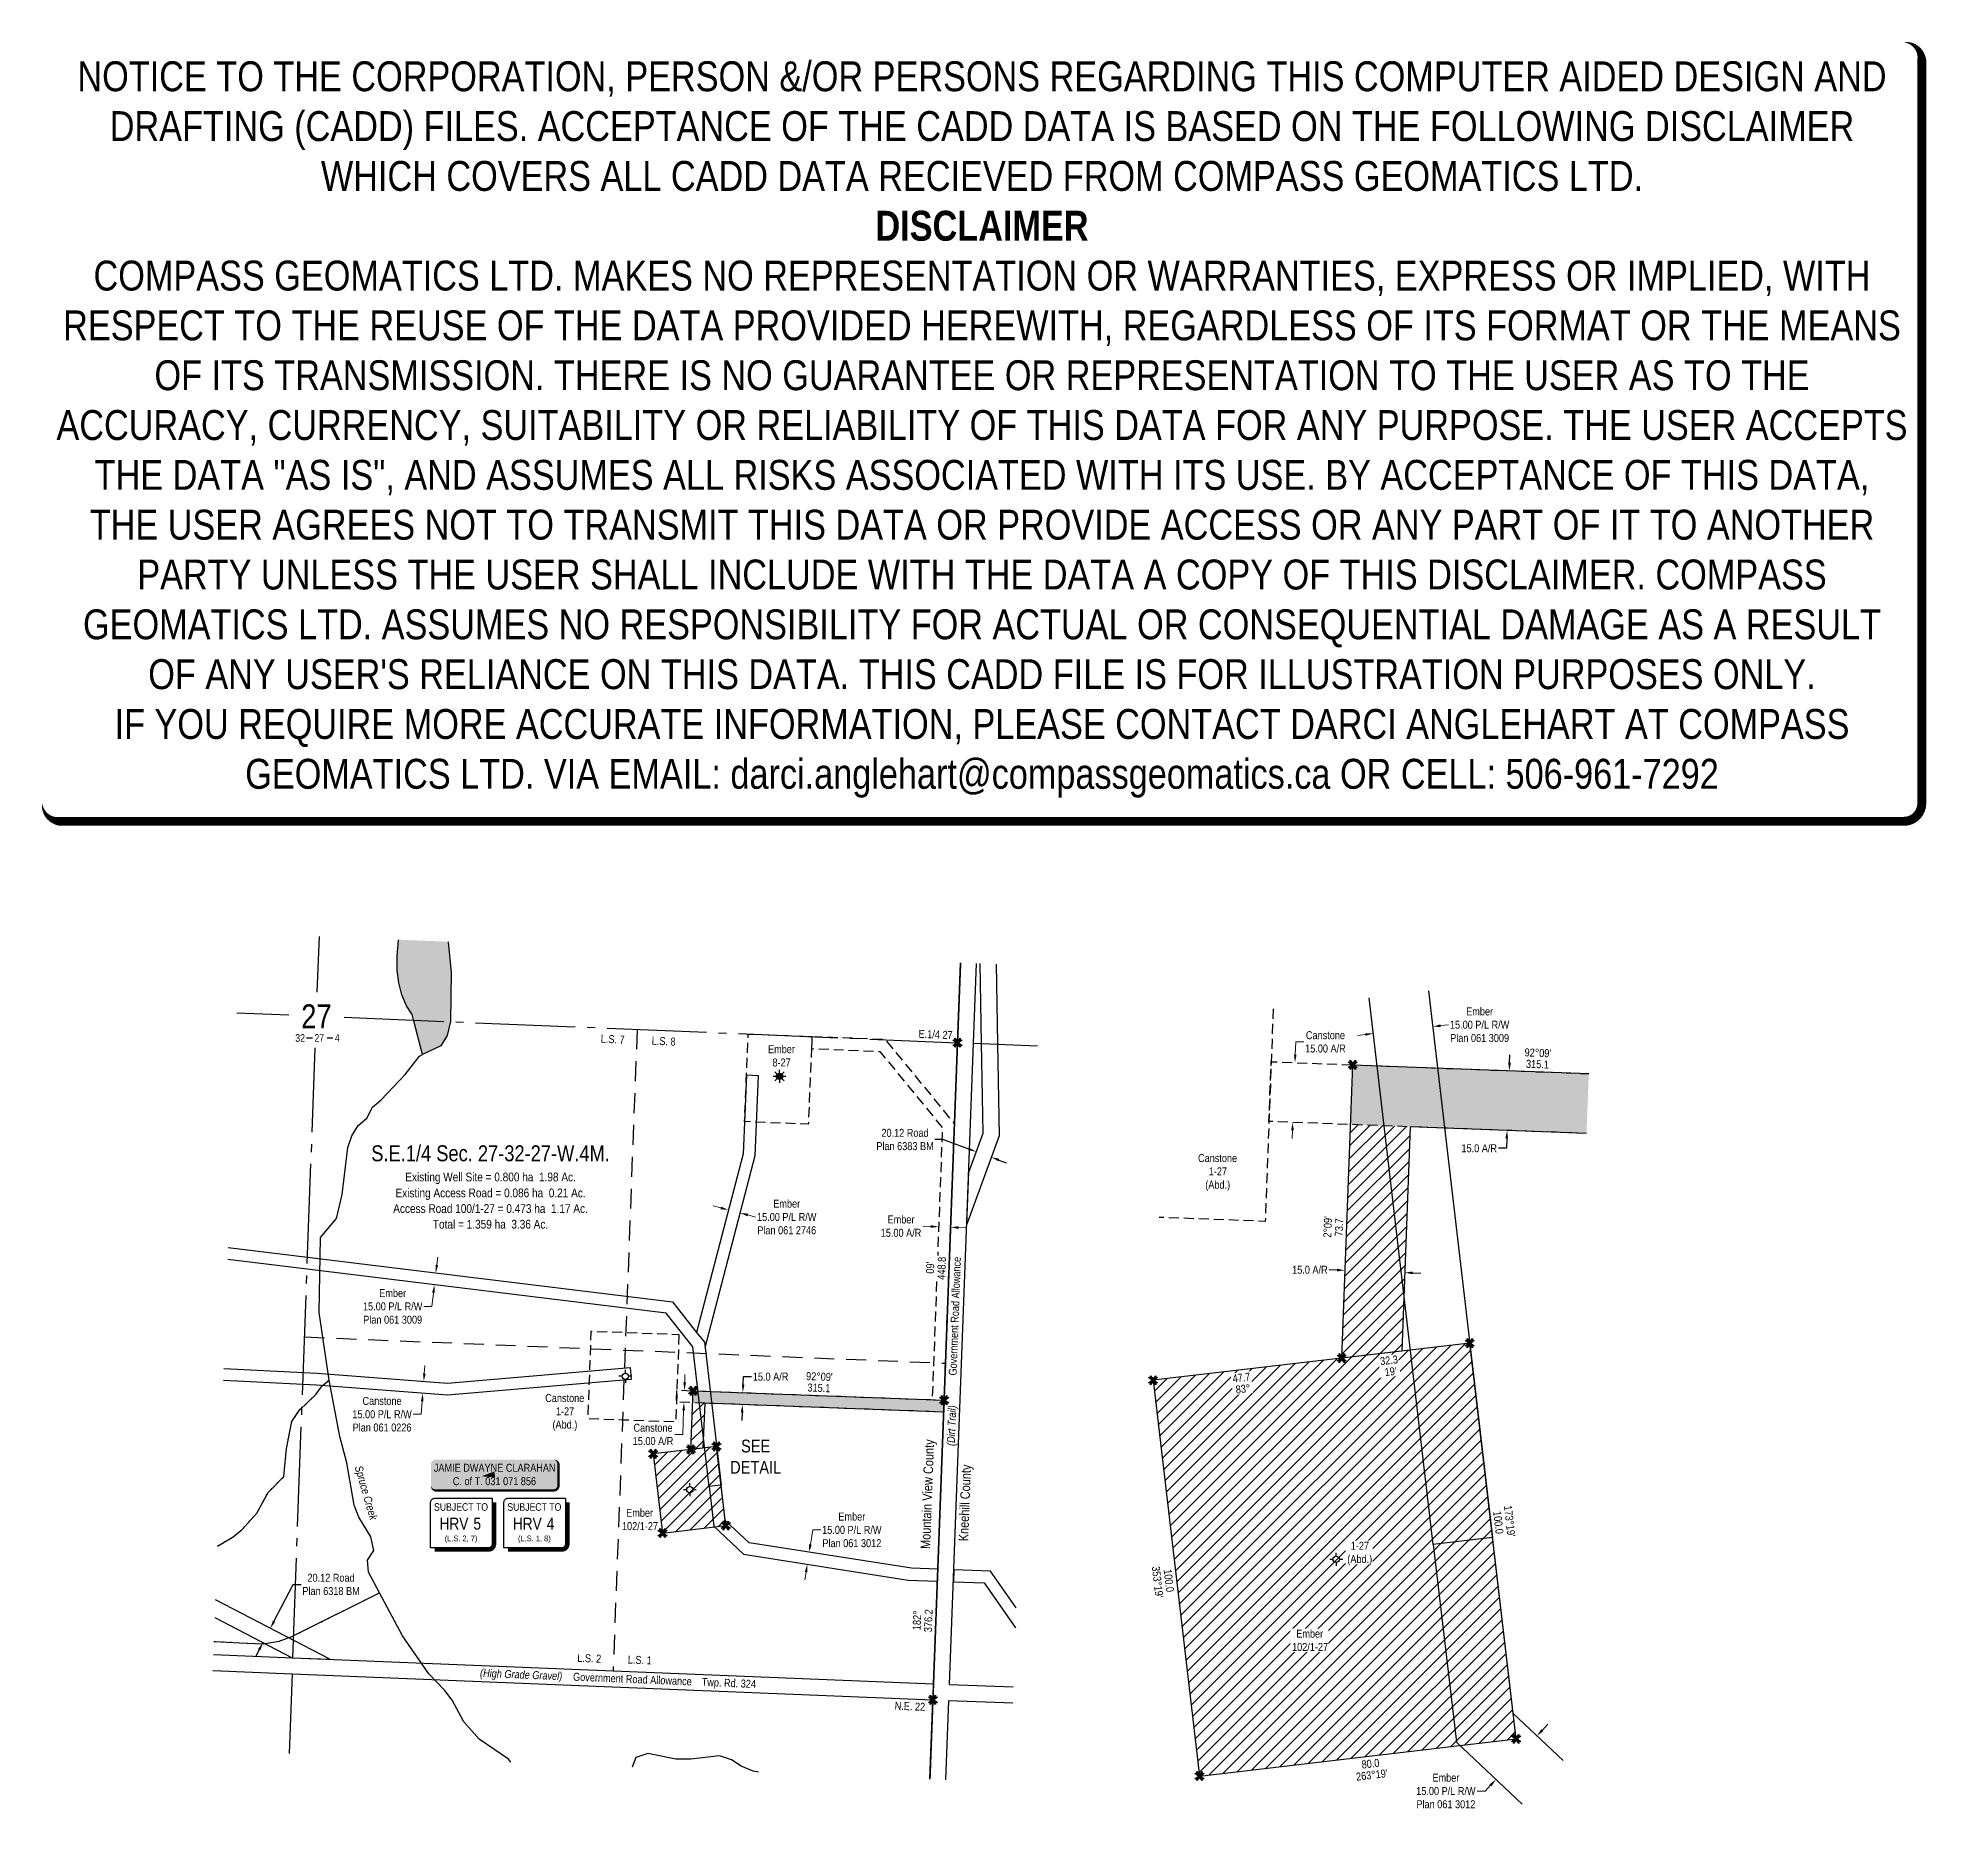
# Model space of a CAD drawing. Extents: x 309999 to 312368, y 5738313 to 5740569.
import ezdxf
from ezdxf.enums import TextEntityAlignment as Align

# ---------------------------------------------------------------- set-up
doc = ezdxf.new("R2010")
doc.units = 0
doc.header["$LTSCALE"] = 5
doc.header["$PDSIZE"] = 0.5
for name, pattern in [('BORDER2', [22.225, 6.35, -3.175, 6.35, -3.175, 0, -3.175]), ('foc-ACCESSROAD', [3.75, 2.5, -1.25]), ('foc-LSD', [8, 5, -3]), ('foc-QUARTERLINE', [33, 25, -3, 2, -3]), ('foc-WHEELTRACKS', [2, 0.4, -1.6])]:
    doc.linetypes.add(name, pattern=pattern)
doc.layers.get('Defpoints').update_dxf_attribs({"color": 9})
for name, color, linetype in [('10', 1, 'Continuous'), ('9', 3, 'Continuous'), ('AS-DRILL-T', 8, 'Continuous'), ('C-AR', 13, 'foc-ACCESSROAD'), ('C-RW', 13, 'Continuous'), ('C-SYMBOL', 7, 'Continuous'), ('C-WS', 13, 'foc-ACCESSROAD'), ('CG-NOTES', 7, 'Continuous'), ('CTW', 7, 'Continuous'), ('DETAIL-T', 7, 'Continuous'), ('F-AR', 190, 'foc-ACCESSROAD'), ('F-RW', 190, 'Continuous'), ('F-WS', 190, 'foc-ACCESSROAD'), ('L-33', 7, 'Continuous'), ('L-AREAREQUIRED', 7, 'Continuous'), ('L-AREAWORK', 5, 'Continuous'), ('L-BD', 7, 'Continuous'), ('L-BD1', 253, 'Continuous'), ('L-MON', 1, 'Continuous'), ('L-MON-T', 1, 'Continuous'), ('L-ROAD-T', 7, 'Continuous'), ('L-SEC', 7, 'Continuous'), ('L-SECLBL', 7, 'Continuous'), ('L-SECQ', 8, 'foc-QUARTERLINE'), ('L-SECTION-LSD', 7, 'foc-LSD'), ('L-TITLEDB', 4, 'Continuous'), ('L-TITLEDB-T', 4, 'Continuous'), ('P-PROPOSED', 10, 'Continuous'), ('P-PROPOSED-H', 21, 'Continuous'), ('P-TXT', 4, 'Continuous'), ('T-WATER', 160, 'Continuous'), ('T-WATER-H', 133, 'Continuous'), ('T-WATER-P3', 160, 'foc-WHEELTRACKS'), ('T-WATER-T', 170, 'Continuous')]:
    doc.layers.add(name, color=color, linetype=linetype)
doc.layers.add('AS-COUNTY', color=7, linetype='BORDER2', lineweight=60, true_color=0xcc33ff)
for name, color, linetype, lineweight in [('C-AR-T', 13, 'Continuous', 9), ('C-RW-T', 13, 'Continuous', 9), ('C-WS-T', 13, 'Continuous', 9), ('F-AR-T', 190, 'Continuous', 9), ('F-RW-T', 190, 'Continuous', 9), ('F-WS-T', 190, 'Continuous', 9), ('T-TEXT', 48, 'Continuous', 18)]:
    doc.layers.add(name, color=color, linetype=linetype, lineweight=lineweight)
doc.layers.add('DISCLAIMER', color=7, linetype='Continuous', plot=False)
doc.layers.add('P-PROPOSED-EXISTING-H', color=7, linetype='Continuous', true_color=0xffeebd)
doc.styles.add('100L', font='ARIALN.TTF', dxfattribs={"height": 11})
doc.styles.add('175L', font='ARIALN.TTF', dxfattribs={"height": 20})
doc.styles.add('240', font='ARIALN.TTF', dxfattribs={"height": 30})
doc.styles.add('80', font='ARIALN.TTF', dxfattribs={"height": 10})
doc.styles.add('80CG', font='ARIALN.TTF', dxfattribs={"height": 10})
doc.styles.add('80L', font='ARIALN.TTF', dxfattribs={"height": 10})
doc.styles.add('80LS', font='ARIALNI.TTF', dxfattribs={"height": 10})
doc.styles.add('foc-LtypeFont', font='ARIALN.TTF', dxfattribs={"height": 7.35})
doc.styles.add('HRV', font='ARIALN.TTF', dxfattribs={"height": 3})
doc.styles.add('SIMPLEX', font='ARIALN.TTF')
doc.linetypes.add('foc-TOPO-flowdirection-NOLINE', pattern='A,0,[">",foc-LtypeFont,S=0.3,R=0,X=0,Y=-0.945],-20,[">",foc-LtypeFont,S=0.3,R=0,X=0,Y=-0.945],0', length=20)
doc.dimstyles.new('Compass 5 000', dxfattribs={"dimscale": 5, "dimtxt": 9, "dimasz": 2, "dimexe": 0.2, "dimexo": 0.0625, "dimgap": 0.5, "dimtad": 0, "dimtih": 1, "dimtoh": 1, "dimzin": 0, "dimdsep": 46, "dimtxsty": '80CG', "dimcen": 0.1, "dimse1": 1, "dimse2": 1, "dimclrd": 256, "dimclrt": 256, "dimaunit": 1, "dimadec": 4, "dimazin": 0, "dimtfac": 0.06, "dimtofl": 0, "dimtmove": 0, "dimatfit": 1, "dimfxl": 0.2, "dimtolj": 1, "dimtzin": 0, "dimlwd": -1, "dimarcsym": 0})

msp = doc.modelspace()

# ---------------------------------------------------------------- texts
at = {"layer": 'C-SYMBOL', "color": 3, "style": '175L'}
msp.add_text('S.E.1/4 Sec. 27-32-27-W.4M.', height=20, dxfattribs=at).set_placement((310566.893, 5739153.621), align=Align.BOTTOM_CENTER)
at = {"layer": 'C-WS-T', "char_height": 10, "attachment_point": 1, "style": '80L'}
for s, width, insert in [('\\pi0.50362;Ember\\P\\pi6.02544;8-27', 33.98813, (310914.46, 5739305.264)), ('\\pi5.90266;Ember\\P\\pi0.66392;102/1-27', 44.78622, (310731.096, 5738723.565))]:
    msp.add_mtext_dynamic_manual_height_columns(s, width=width, gutter_width=50, heights=[0], dxfattribs=dict(at, insert=insert))
at = {"layer": 'F-WS-T', "char_height": 10, "attachment_point": 1, "style": '80L'}
for insert in [(311454.04, 5739168.636), (310635.127, 5738867.614)]:
    msp.add_mtext_dynamic_manual_height_columns('\\pi0.32285;Canstone\\P\\pi13.74031;1-27\\P\\pi9.41221;(Abd.)', width=48.64025, gutter_width=50, heights=[0], dxfattribs=dict(at, insert=insert))
at = {"layer": 'L-33', "color": 200, "linetype": 'Continuous', "true_color": 0xcc33ff, "char_height": 12, "attachment_point": 5, "rotation": 87.856336, "style": '240'}
for s, width, insert in [('Mountain View County', 137.53883, (311116.617, 5738741.929)), ('Kneehill County', 96.28371, (311163.624, 5738730.976))]:
    msp.add_mtext_dynamic_manual_height_columns(s, width=width, gutter_width=45, heights=[0], dxfattribs=dict(at, insert=insert))
at = {"layer": 'L-AREAREQUIRED', "color": 5, "style": '100L'}
msp.add_text('Existing Well Site = 0.800 ha  1.98 Ac.', height=11, dxfattribs=at).set_placement((310566.893, 5739131.121), align=Align.BOTTOM_CENTER)
at = {"layer": 'L-AREAWORK', "color": 5, "style": '100L'}
for s, p in [('Existing Access Road = 0.086 ha  0.21 Ac.', (310566.893, 5739111.121)), ('Access Road 100/1-27 = 0.473 ha  1.17 Ac.', (310566.893, 5739091.485)), ('Total = 1.359 ha  3.36 Ac.', (310566.893, 5739071.848))]:
    msp.add_text(s, height=11, dxfattribs=at).set_placement(p, align=Align.BOTTOM_CENTER)
at = {"layer": 'L-BD', "style": '80L'}
for s, p in [("09'", (311118.347, 5739026.126)), ('182°', (311101.789, 5738583.752)), ('376.2', (311116.029, 5738583.219))]:
    msp.add_text(s, height=10, rotation=87.856336, dxfattribs=at).set_placement(p, align=Align.MIDDLE_CENTER)
at = {"layer": 'L-BD1', "style": '80L'}
for s, rotation, p in [("92°09'", 357.856336, (311880.668, 5739295.725)), ('315.1', 357.856336, (311880.135, 5739281.485)), ("2°09'", 87.856336, (311617.013, 5739077.303)), ('73.7', 87.856336, (311631.253, 5739076.77)), ("92°09'", 357.856336, (310979.363, 5738889.561)), ('315.1', 357.856336, (310978.83, 5738875.321)), ('100.0', 276.682995, (311831.139, 5738706.476)), ("173°19'", 276.682995, (311845.292, 5738708.134)), ("353°19'", 276.682995, (311403.673, 5738631.813)), ('100.0', 276.682995, (311417.827, 5738633.471)), ('80.0', 6.682995, (311670.661, 5738403.849)), ("263°19'", 6.682995, (311672.319, 5738389.696))]:
    msp.add_text(s, height=10, rotation=rotation, dxfattribs=at).set_placement(p, align=Align.MIDDLE_CENTER)
at = {"layer": 'L-MON-T', "char_height": 10, "attachment_point": 1, "style": '80L'}
for s, width, insert, rotation in [('\\pi0.50362;E.1/4 27', 42.24188, (311103.512, 5739324.621), 357.626573), ('N.E. 22', 37.69891, (311074.12, 5738481.59), 357.676972)]:
    msp.add_mtext_dynamic_manual_height_columns(s, width=width, gutter_width=50, heights=[0], dxfattribs=dict(at, insert=insert, rotation=rotation))
at = {"layer": 'L-ROAD-T', "style": '80L'}
for s, rotation, p in [('Government Road Allowance', 87.856336, (311149.273, 5738965.32)), ('Government Road Allowance', 357.676972, (310744.891, 5738509.998)), ('Twp. Rd. 324', 357.676972, (310865.826, 5738505.092))]:
    msp.add_text(s, height=10, rotation=rotation, dxfattribs=at).set_placement(p, align=Align.MIDDLE_CENTER)
at = {"layer": 'T-TEXT', "style": '80LS'}
for s, rotation, p in [('(Dirt Trail)', 87.856336, (311145.082, 5738827.954)), ('(High Grade Gravel)', 357.676972, (310605.298, 5738515.661))]:
    msp.add_text(s, height=10, rotation=rotation, dxfattribs=at).set_placement(p, align=Align.MIDDLE_CENTER)
at = {"layer": 'T-WATER-T', "insert": (310409.453, 5738743.287), "char_height": 10, "attachment_point": 5, "rotation": 286.086688, "style": '240'}
msp.add_mtext_dynamic_manual_height_columns('{\\fArial Narrow|b0|i1|c0|p34;Spruce Creek}', width=70.74802, gutter_width=45, heights=[0], dxfattribs=at)

# ---------------------------------------------------------------- blocks, each defined once
blk = doc.blocks.new('L-SECLBL')
at = {"layer": '9', "color": 7}
for p, q in [((-5.1, -27.8), (-12.3, -27.8)), ((20.7, -27.8), (13.5, -27.8))]:
    blk.add_line(p, q, dxfattribs=at)
at = {"layer": '10', "color": 2, "style": 'SIMPLEX'}
blk.add_attdef('SEC', text='', height=30, dxfattribs=at).set_placement((0, 0), align=Align.MIDDLE)
at = {"layer": '10', "color": 5, "style": '80L'}
blk.add_attdef('TWP', text='', height=9.5, dxfattribs=at).set_placement((-14.4, -27.4), align=Align.MIDDLE_RIGHT)
blk.add_attdef('RGE', text='', height=9.5, dxfattribs=at).set_placement((3.6, -27.4), align=Align.MIDDLE_CENTER)
blk.add_attdef('MER', text='', height=9.5, dxfattribs=at).set_placement((23.2, -27.4), align=Align.MIDDLE_LEFT)
blk = doc.blocks.new('HRV')
blk.add_lwpolyline([(-35.1, 31.6), (37.2, 31.6), (37.2, -25.5, -0.414214), (32.2, -30.5), (-40.1, -30.5), (-40.1, 26.6, -0.414214)], format="xyb", close=True)
at = {"const_width": 5, "flags": 128}
blk.add_lwpolyline([(-35.1, -33), (32.2, -33, 0.414214), (39.7, -25.5), (39.7, 26.6)], format="xyb", dxfattribs=at)
at = {"style": '80L'}
blk.add_text('SUBJECT TO', height=9.5, dxfattribs=at).set_placement((-2, 13.1), align=Align.BOTTOM_CENTER)
blk.add_attdef('(N.W.1/4 00)', text='', height=7.12, dxfattribs=at).set_placement((-2, -24.4), align=Align.BOTTOM_CENTER)
at = {"layer": 'CTW', "color": 3, "style": 'HRV'}
blk.add_text('HRV', height=15, dxfattribs=at).set_placement((-10.9, -0.2), align=Align.MIDDLE_CENTER)
blk.add_attdef('0', text='', height=15, dxfattribs=at).set_placement((18.3, -0.2), align=Align.MIDDLE_CENTER)
blk = doc.blocks.new('GAS')
h = blk.add_hatch(color=255)
h.dxf.hatch_style = 1
edge = h.paths.add_edge_path()
edge.add_arc((0, 0), 0.9, 0, 360)
for p, q in [((-0.81, 0), (-1.62, 0)), ((-0.57, 0.57), (-1.14, 1.14)), ((0, 0.81), (0, 1.62)), ((0.57, 0.57), (1.14, 1.14)), ((1.62, 0), (0.81, 0)), ((-0.57, -0.57), (-1.14, -1.14)), ((0, -0.81), (0, -1.62)), ((1.14, -1.14), (0.57, -0.57))]:
    blk.add_line(p, q)
blk.add_circle((0, 0), 0.8)
blk = doc.blocks.new('GABD')
for p, q in [((-0.81, 0), (-1.62, 0)), ((0, 0.81), (0, 1.62)), ((1.62, 0), (0.81, 0)), ((0, -0.81), (0, -1.62))]:
    blk.add_line(p, q)
blk.add_circle((0, 0), 0.8)
blk = doc.blocks.new('*D426')
at = {"layer": 'C-RW-T', "transparency": 16777216}
for p, q in [((310855.8, 5739101.1), (310846.1, 5739103.6)), ((310889.6, 5739092.3), (310899.3, 5739089.7))]:
    blk.add_line(p, q, dxfattribs=at)
for points in [[(310856.2, 5739102.7), (310855.3, 5739099.5), (310865.4, 5739098.6)], [(310890.1, 5739093.9), (310889.2, 5739090.6), (310880, 5739094.8)]]:
    blk.add_solid(points, dxfattribs=at)
at = {"layer": 'Defpoints', "color": 0, "transparency": 16777216}
for p in [(310864.8, 5739096.3), (310879.4, 5739092.5), (310880, 5739094.8)]:
    blk.add_point(p, dxfattribs=at)
at = {"layer": 'C-RW-T', "transparency": 16777216, "insert": (310938.4, 5739089.7), "char_height": 10, "attachment_point": 5, "style": '80CG'}
blk.add_mtext('\\A1;Ember\\P15.00 P/L R/W\\PPlan 061 2746', dxfattribs=at)
blk = doc.blocks.new('*D427')
at = {"layer": 'Defpoints', "color": 0, "transparency": 16777216}
for p in [(310470.3, 5738884.4), (310469.1, 5738869.5), (310481.9, 5738868.5)]:
    blk.add_point(p, dxfattribs=at)
at = {"layer": 'F-RW-T', "transparency": 16777216}
for p, q in [((310483.8, 5738893.4), (310484.6, 5738903.4)), ((310481.1, 5738858.5), (310479.9, 5738842.2)), ((310479.9, 5738842.2), (310469.9, 5738842.2))]:
    blk.add_line(p, q, dxfattribs=at)
for points in [[(310482.2, 5738893.5), (310485.5, 5738893.3), (310483.1, 5738883.4)], [(310479.5, 5738858.6), (310482.8, 5738858.4), (310481.9, 5738868.5)]]:
    blk.add_solid(points, dxfattribs=at)
at = {"layer": 'F-RW-T', "transparency": 16777216, "insert": (310430.8, 5738842.2), "char_height": 10, "attachment_point": 5, "style": '80CG'}
blk.add_mtext('\\A1;Canstone\\P15.00 P/L R/W\\PPlan 061 0226', dxfattribs=at)
blk = doc.blocks.new('*D428')
at = {"layer": 'C-RW-T', "transparency": 16777216}
for p, q in [((310499.5, 5739029.5), (310500.7, 5739039.4)), ((310495.2, 5738994.7), (310493.1, 5738977.5)), ((310493.1, 5738977.5), (310483.1, 5738977.5))]:
    blk.add_line(p, q, dxfattribs=at)
for points in [[(310497.8, 5739029.7), (310501.1, 5739029.3), (310498.3, 5739019.6)], [(310493.6, 5738994.9), (310496.9, 5738994.5), (310496.4, 5739004.7)]]:
    blk.add_solid(points, dxfattribs=at)
at = {"layer": 'Defpoints', "color": 0, "transparency": 16777216}
for p in [(310499.1, 5739019.5), (310496.4, 5739004.7), (310497.3, 5739004.6)]:
    blk.add_point(p, dxfattribs=at)
at = {"layer": 'C-RW-T', "transparency": 16777216, "insert": (310444.1, 5738977.5), "char_height": 10, "attachment_point": 5, "style": '80CG'}
blk.add_mtext('\\A1;Ember\\P15.00 P/L R/W\\PPlan 061 3009', dxfattribs=at)
blk = doc.blocks.new('*D429')
at = {"layer": 'C-RW-T', "transparency": 16777216}
for p, q in [((310968.2, 5738678.9), (310971, 5738697.1)), ((310971, 5738697.1), (310981, 5738697.1)), ((310962.8, 5738644.2), (310961.2, 5738634.3))]:
    blk.add_line(p, q, dxfattribs=at)
for points in [[(310966.5, 5738679.2), (310969.8, 5738678.7), (310966.6, 5738669)], [(310961.1, 5738644.5), (310964.4, 5738644), (310964.3, 5738654.1)]]:
    blk.add_solid(points, dxfattribs=at)
at = {"layer": 'Defpoints', "color": 0, "transparency": 16777216}
for p in [(310966.6, 5738669), (310990.7, 5738665.3), (310988.4, 5738650.3)]:
    blk.add_point(p, dxfattribs=at)
at = {"layer": 'C-RW-T', "transparency": 16777216, "insert": (311020.1, 5738697.1), "char_height": 10, "attachment_point": 5, "style": '80CG'}
blk.add_mtext('\\A1;Ember\\P15.00 P/L R/W\\PPlan 061 3012', dxfattribs=at)
blk = doc.blocks.new('*D430')
at = {"layer": 'Defpoints', "color": 0, "transparency": 16777216}
for p in [(310263.5, 5738564.9), (310272.8, 5738582.8), (310290.6, 5738573.5)]:
    blk.add_point(p, dxfattribs=at)
at = {"layer": 'L-TITLEDB-T', "transparency": 16777216}
for p, q in [((310295.2, 5738582.4), (310319.2, 5738628.7)), ((310319.2, 5738628.7), (310329.2, 5738628.7)), ((310276.7, 5738546.8), (310272.1, 5738537.9))]:
    blk.add_line(p, q, dxfattribs=at)
for points in [[(310293.7, 5738583.2), (310296.7, 5738581.6), (310290.6, 5738573.5)], [(310275.2, 5738547.6), (310278.2, 5738546), (310281.3, 5738555.7)]]:
    blk.add_solid(points, dxfattribs=at)
at = {"layer": 'L-TITLEDB-T', "transparency": 16777216, "insert": (310366.8, 5738628.7), "char_height": 10, "attachment_point": 5, "style": '80CG'}
blk.add_mtext('\\A1;20.12 Road\\PPlan 6318 BM', dxfattribs=at)
blk = doc.blocks.new('*D431')
at = {"layer": 'Defpoints', "color": 0, "transparency": 16777216}
for p in [(311178.9, 5739179), (311195.1, 5739164.7), (311197.8, 5739172.1)]:
    blk.add_point(p, dxfattribs=at)
at = {"layer": 'L-TITLEDB-T', "transparency": 16777216}
for p, q in [((311134.4, 5739186.9), (311124.4, 5739186.9)), ((311166.8, 5739175), (311134.4, 5739186.9)), ((311204.5, 5739161.2), (311213.8, 5739157.8))]:
    blk.add_line(p, q, dxfattribs=at)
for points in [[(311167.4, 5739176.6), (311166.2, 5739173.5), (311176.2, 5739171.6)], [(311205, 5739162.8), (311203.9, 5739159.7), (311195.1, 5739164.7)]]:
    blk.add_solid(points, dxfattribs=at)
at = {"layer": 'L-TITLEDB-T', "transparency": 16777216, "insert": (311086.8, 5739186.9), "char_height": 10, "attachment_point": 5, "style": '80CG'}
blk.add_mtext('\\A1;20.12 Road\\PPlan 6383 BM', dxfattribs=at)
blk = doc.blocks.new('*U434')
h = blk.add_hatch(color=59)
edge = h.paths.add_edge_path()
edge.add_line((-74, -20), (74, -20))
edge.add_arc((74, -14), 6, 270, 360)
edge.add_line((80, -14), (80, 12.5))
edge.add_arc((74, 12.5), 6, 0, 90)
edge.add_line((74, 18.5), (-74, 18.5))
edge.add_arc((-74, 12.5), 6, 90, 180)
edge.add_line((-80, 12.5), (-80, -14))
edge.add_arc((-74, -14), 6, 180, 270)
at = {"color": 1, "flags": 128}
blk.add_lwpolyline([(-74, -20, 3, 3, 0), (74, -20, 3, 3, 0.414214), (80, -14, 3, 3, 0), (80, 12.5, 3, 0, 0.414214), (74, 18.5, 0, 0, 0), (-74, 18.5, 0, 0, 0.414214), (-80, 12.5, 0, 0, 0), (-80, -14, 0, 3, 0.414214)], format="xyseb", close=True, dxfattribs=at)
blk.add_lwpolyline([(-16.7, -2.3, 0, 7.5, 0), (0, 0, 0, 0, 0)], format="xyseb", dxfattribs=at)
at = {"color": 1, "style": '80'}
blk.add_attdef('ENTER_TEXT_001', (-36.3, -5), '', height=10, dxfattribs=at)
blk = doc.blocks.new('*D435')
at = {"layer": 'C-AR-T', "transparency": 16777216}
for p, q in [((311119, 5739077.8), (311109, 5739078.2)), ((311154, 5739076.5), (311164, 5739076.1))]:
    blk.add_line(p, q, dxfattribs=at)
for points in [[(311119.1, 5739079.5), (311119, 5739076.1), (311129, 5739077.4)], [(311154.1, 5739078.1), (311153.9, 5739074.8), (311144, 5739076.9)]]:
    blk.add_solid(points, dxfattribs=at)
at = {"layer": 'Defpoints', "color": 0, "transparency": 16777216}
for p in [(311129, 5739077.4), (311129, 5739076.6), (311144, 5739076)]:
    blk.add_point(p, dxfattribs=at)
at = {"layer": 'C-AR-T', "transparency": 16777216, "insert": (311081.8, 5739078.2), "char_height": 10, "attachment_point": 5, "style": '80CG'}
blk.add_mtext('\\A1;Ember\\P15.00 A/R', dxfattribs=at)
blk = doc.blocks.new('TEMP')
h = blk.add_hatch(color=255)
h.dxf.hatch_style = 1
h.paths.add_polyline_path([(0, 0.25), (-0.67, 1.15), (-0.67, 0.67), (-1.15, 0.67), (-0.25, 0), (-1.15, -0.67), (-0.67, -0.67), (-0.67, -1.15), (0, -0.25), (0.67, -1.15), (0.67, -0.67), (1.15, -0.67), (0.25, 0), (1.15, 0.67), (0.67, 0.67), (0.67, 1.15)])
h.paths.add_polyline_path([(0.57, 0.85), (0.57, 0.57), (0.85, 0.57), (0.08, 0), (0.85, -0.57), (0.57, -0.57), (0.57, -0.85), (0, -0.08), (-0.57, -0.85), (-0.57, -0.57), (-0.85, -0.57), (-0.08, 0), (-0.85, 0.57), (-0.57, 0.57), (-0.57, 0.85), (0, 0.08)], flags=16)
h = blk.add_hatch(color=1)
h.dxf.hatch_style = 1
h.paths.add_polyline_path([(0, 0.08), (-0.57, 0.85), (-0.57, 0.57), (-0.85, 0.57), (-0.08, 0), (-0.85, -0.57), (-0.57, -0.57), (-0.57, -0.85), (0, -0.08), (0.57, -0.85), (0.57, -0.57), (0.85, -0.57), (0.08, 0), (0.85, 0.57), (0.57, 0.57), (0.57, 0.85)])
at = {"color": 1}
for p, q in [((-0.08, 0), (0.08, 0)), ((0, 0.08), (0, -0.08))]:
    blk.add_line(p, q, dxfattribs=at)
at = {"color": 255, "flags": 128}
blk.add_lwpolyline([(-0.25, 0), (-1.15, 0.67), (-0.67, 0.67), (-0.67, 1.15), (0, 0.25), (0.67, 1.15), (0.67, 0.67), (1.15, 0.67), (0.25, 0), (1.15, -0.67), (0.67, -0.67), (0.67, -1.15), (0, -0.25), (-0.67, -1.15), (-0.67, -0.67), (-1.15, -0.67)], close=True, dxfattribs=at)
at = {"color": 1, "flags": 128}
blk.add_lwpolyline([(-0.08, 0), (-0.85, 0.57), (-0.57, 0.57), (-0.57, 0.85), (0, 0.08), (0.57, 0.85), (0.57, 0.57), (0.85, 0.57), (0.08, 0), (0.85, -0.57), (0.57, -0.57), (0.57, -0.85), (0, -0.08), (-0.57, -0.85), (-0.57, -0.57), (-0.85, -0.57)], close=True, dxfattribs=at)
blk = doc.blocks.new('*D436')
at = {"layer": 'Defpoints', "color": 0, "transparency": 16777216}
for p in [(311596.5, 5739282.6), (311573.2, 5739208.4), (311593.7, 5739207.6)]:
    blk.add_point(p, dxfattribs=at)
at = {"layer": 'F-AR-T', "transparency": 16777216}
for p, q in [((311576.3, 5739293.4), (311577, 5739309.4)), ((311577, 5739309.4), (311587, 5739309.4)), ((311572.8, 5739198.4), (311572.4, 5739188.4))]:
    blk.add_line(p, q, dxfattribs=at)
for points in [[(311574.7, 5739293.4), (311578, 5739293.3), (311576, 5739283.4)], [(311571.1, 5739198.5), (311574.5, 5739198.4), (311573.2, 5739208.4)]]:
    blk.add_solid(points, dxfattribs=at)
at = {"layer": 'F-AR-T', "transparency": 16777216, "insert": (311614.2, 5739309.4), "char_height": 10, "attachment_point": 5, "style": '80CG'}
blk.add_mtext('\\A1;Canstone\\P15.00 A/R', dxfattribs=at)
blk = doc.blocks.new('*D437')
at = {"layer": 'C-RW-T', "transparency": 16777216}
for p, q in [((311886.3, 5738445.9), (311893.1, 5738453.2)), ((311821.2, 5738376.7), (311814.4, 5738369.5)), ((311814.4, 5738369.5), (311804.4, 5738369.5))]:
    blk.add_line(p, q, dxfattribs=at)
for points in [[(311885, 5738447), (311887.5, 5738444.7), (311879.4, 5738438.6)], [(311820, 5738377.9), (311822.5, 5738375.6), (311828.1, 5738384)]]:
    blk.add_solid(points, dxfattribs=at)
at = {"layer": 'Defpoints', "color": 0, "transparency": 16777216}
for p in [(311898.5, 5738420.6), (311828.1, 5738384), (311847.2, 5738366)]:
    blk.add_point(p, dxfattribs=at)
at = {"layer": 'C-RW-T', "transparency": 16777216, "insert": (311765.3, 5738369.5), "char_height": 10, "attachment_point": 5, "style": '80CG'}
blk.add_mtext('\\A1;Ember\\P15.00 P/L R/W\\PPlan 061 3012', dxfattribs=at)
blk = doc.blocks.new('*D438')
at = {"layer": 'C-RW-T', "transparency": 16777216}
for p, q in [((311758.6, 5739329.8), (311768.5, 5739330.9)), ((311664.2, 5739318.7), (311654.3, 5739317.5))]:
    blk.add_line(p, q, dxfattribs=at)
for points in [[(311758.4, 5739331.4), (311758.8, 5739328.1), (311748.7, 5739328.6)], [(311664.1, 5739320.4), (311664.4, 5739317.1), (311674.2, 5739319.9)]]:
    blk.add_solid(points, dxfattribs=at)
at = {"layer": 'Defpoints', "color": 0, "transparency": 16777216}
for p in [(311748.7, 5739328.6), (311748.8, 5739327.7), (311674.3, 5739318.9)]:
    blk.add_point(p, dxfattribs=at)
at = {"layer": 'C-RW-T', "transparency": 16777216, "insert": (311807.6, 5739330.9), "char_height": 10, "attachment_point": 5, "style": '80CG'}
blk.add_mtext('\\A1;Ember\\P15.00 P/L R/W\\PPlan 061 3009', dxfattribs=at)
blk = doc.blocks.new('*D439')
at = {"layer": 'Defpoints', "color": 0, "transparency": 16777216}
for p in [(310882.8, 5738854.4), (310928.2, 5738852.7), (310928.8, 5738867.7)]:
    blk.add_point(p, dxfattribs=at)
at = {"layer": 'P-TXT', "transparency": 16777216}
for p, q in [((310883.8, 5738879.4), (310884.1, 5738889.4)), ((310884.1, 5738889.4), (310894.1, 5738889.4)), ((310882.4, 5738844.4), (310882.1, 5738834.4))]:
    blk.add_line(p, q, dxfattribs=at)
for points in [[(310882.1, 5738879.4), (310885.4, 5738879.3), (310883.4, 5738869.4)], [(310880.8, 5738844.5), (310884.1, 5738844.3), (310882.8, 5738854.4)]]:
    blk.add_solid(points, dxfattribs=at)
at = {"layer": 'P-TXT', "transparency": 16777216, "insert": (310918.2, 5738889.4), "char_height": 10, "attachment_point": 5, "style": '80CG'}
blk.add_mtext('\\A1;15.0 A/R', dxfattribs=at)
blk = doc.blocks.new('*D440')
at = {"layer": 'Defpoints', "color": 0, "transparency": 16777216}
for p in [(311638.7, 5739022.8), (311638.9, 5739027), (311713.8, 5739024.2)]:
    blk.add_point(p, dxfattribs=at)
at = {"layer": 'P-TXT', "transparency": 16777216}
for p, q in [((311628.7, 5739023.1), (311618.8, 5739023.5)), ((311723.7, 5739019.6), (311733.7, 5739019.2))]:
    blk.add_line(p, q, dxfattribs=at)
for points in [[(311628.8, 5739024.8), (311628.7, 5739021.5), (311638.7, 5739022.8)], [(311723.7, 5739021.3), (311723.6, 5739017.9), (311713.7, 5739020)]]:
    blk.add_solid(points, dxfattribs=at)
at = {"layer": 'P-TXT', "transparency": 16777216, "insert": (311594.7, 5739023.5), "char_height": 10, "attachment_point": 5, "style": '80CG'}
blk.add_mtext('\\A1;15.0 A/R', dxfattribs=at)
blk = doc.blocks.new('*D441')
at = {"layer": 'Defpoints', "color": 0, "transparency": 16777216}
for p in [(311831.4, 5739273.8), (311828.6, 5739198.9), (311842, 5739198.4)]:
    blk.add_point(p, dxfattribs=at)
at = {"layer": 'P-TXT', "transparency": 16777216}
for p, q in [((311845.2, 5739283.3), (311845.6, 5739293.3)), ((311841.7, 5739188.4), (311841.2, 5739175.9)), ((311841.2, 5739175.9), (311831.2, 5739175.9))]:
    blk.add_line(p, q, dxfattribs=at)
for points in [[(311843.5, 5739283.4), (311846.9, 5739283.2), (311844.8, 5739273.3)], [(311840, 5739188.4), (311843.3, 5739188.3), (311842, 5739198.4)]]:
    blk.add_solid(points, dxfattribs=at)
at = {"layer": 'P-TXT', "transparency": 16777216, "insert": (311807.1, 5739175.9), "char_height": 10, "attachment_point": 5, "style": '80CG'}
blk.add_mtext('\\A1;15.0 A/R', dxfattribs=at)
blk = doc.blocks.new('see_detail')
at = {"layer": 'DETAIL-T', "color": 3, "insert": (0, 0), "char_height": 16, "width": 63.636, "attachment_point": 5, "style": '80CG'}
blk.add_mtext('SEE\\PDETAIL', dxfattribs=at)
blk = doc.blocks.new('*D448')
at = {"layer": 'Defpoints', "color": 0, "transparency": 16777216}
for p in [(310807.9, 5738872.2), (310807.3, 5738857.2), (310809.5, 5738857.1)]:
    blk.add_point(p, dxfattribs=at)
at = {"layer": 'F-AR-T', "transparency": 16777216}
for p, q in [((310810.4, 5738882.1), (310810.8, 5738892.1)), ((310809.1, 5738847.1), (310808, 5738816.9)), ((310808, 5738816.9), (310798, 5738816.9))]:
    blk.add_line(p, q, dxfattribs=at)
for points in [[(310808.8, 5738882.2), (310812.1, 5738882.1), (310810.1, 5738872.1)], [(310807.5, 5738847.2), (310810.8, 5738847.1), (310809.5, 5738857.1)]]:
    blk.add_solid(points, dxfattribs=at)
at = {"layer": 'F-AR-T', "transparency": 16777216, "insert": (310770.7, 5738816.9), "char_height": 10, "attachment_point": 5, "style": '80CG'}
blk.add_mtext('\\A1;Canstone\\P15.00 A/R', dxfattribs=at)
blk = doc.blocks.new('Disclaimer_Legal')
at = {"layer": 'DISCLAIMER', "color": 254, "flags": 128}
blk.add_lwpolyline([(-3612.9, -1104.6, 37.5, 37.5, 0), (4096.1, -1104.6, 37.5, 37.5, 0.414214), (4171.1, -1029.6, 37.5, 37.5, 0), (4171.1, 2078.7, 37.5, 0, 0.414214), (4096.1, 2153.7, 0, 0, 0), (-3612.9, 2153.7, 0, 0, 0.414214), (-3687.9, 2078.7, 0, 0, 0), (-3687.9, -1029.6, 0, 37.5, 0.414214)], format="xyseb", close=True, dxfattribs=at)
at = {"layer": 'DISCLAIMER', "color": 254, "insert": (241.6, 533.9), "char_height": 125, "width": 7717.568, "attachment_point": 5, "style": '80'}
blk.add_mtext('NOTICE TO THE CORPORATION, PERSON &/OR PERSONS REGARDING THIS COMPUTER AIDED DESIGN AND DRAFTING (CADD) FILES. ACCEPTANCE OF THE CADD DATA IS BASED ON THE FOLLOWING DISCLAIMER WHICH COVERS ALL CADD DATA RECIEVED FROM COMPASS GEOMATICS LTD.\\P{\\fArial Narrow|b1|i0|c0|p34;DISCLAIMER}\\PCOMPASS GEOMATICS LTD. MAKES NO REPRESENTATION OR WARRANTIES, EXPRESS OR IMPLIED, WITH RESPECT TO THE REUSE OF THE DATA PROVIDED HEREWITH, REGARDLESS OF ITS FORMAT OR THE MEANS OF ITS TRANSMISSION. THERE IS NO GUARANTEE OR REPRESENTATION TO THE USER AS TO THE ACCURACY, CURRENCY, SUITABILITY OR RELIABILITY OF THIS DATA FOR ANY PURPOSE. THE USER ACCEPTS THE DATA "AS IS", AND ASSUMES ALL RISKS ASSOCIATED WITH ITS USE. BY ACCEPTANCE OF THIS DATA, THE USER AGREES NOT TO TRANSMIT THIS DATA OR PROVIDE ACCESS OR ANY PART OF IT TO ANOTHER PARTY UNLESS THE USER SHALL INCLUDE WITH THE DATA A COPY OF THIS DISCLAIMER. COMPASS GEOMATICS LTD. ASSUMES NO RESPONSIBILITY FOR ACTUAL OR CONSEQUENTIAL DAMAGE AS A RESULT OF ANY USER\'S RELIANCE ON THIS DATA. THIS CADD FILE IS FOR ILLUSTRATION PURPOSES ONLY.\\PIF YOU REQUIRE MORE ACCURATE INFORMATION, PLEASE CONTACT DARCI ANGLEHART AT COMPASS GEOMATICS LTD. VIA EMAIL: darci.anglehart@compassgeomatics.ca OR CELL: 506-961-7292', dxfattribs=at)

# ---------------------------------------------------------------- dimensions: what is measured, and where the dimension line sits
at = {"layer": 'C-AR-T'}
dim = msp.add_aligned_dim(p1=(311143.982, 5739076.037), p2=(311128.993, 5739076.598), distance=-0.817, text='Ember\\P15.00 A/R', dimstyle='Compass 5 000', dxfattribs=at)
dim.commit()
dim.dimension.update_dxf_attribs({"geometry": '*D435', "text_midpoint": (311081.756, 5739078.162)})
at = {"layer": 'C-RW-T'}
for base, p1, p2, angle, text, picture, middle in [((311748.671, 5739328.602), (311674.285, 5739318.947), (311748.779, 5739327.673), 6.681086, 'Ember\\P15.00 P/L R/W\\PPlan 061 3009', '*D438', (311807.617, 5739330.929)), ((311828.091, 5738384.022), (311898.518, 5738420.626), (311847.208, 5738366.049), 226.767284, 'Ember\\P15.00 P/L R/W\\PPlan 061 3012', '*D437', (311765.309, 5738369.451))]:
    dim = msp.add_linear_dim(base=base, p1=p1, p2=p2, angle=angle, text=text, dimstyle='Compass 5 000', dxfattribs=at)
    dim.commit()
    dim.dimension.update_dxf_attribs({"geometry": picture, "text_midpoint": middle, "dimtype": 161})
at = {"layer": 'C-RW-T', "color": 4}
dim = msp.add_aligned_dim(p1=(310864.848, 5739096.261), p2=(310879.363, 5739092.477), distance=2.372, text='Ember\\P15.00 P/L R/W\\PPlan 061 2746', dimstyle='Compass 5 000', dxfattribs=at)
dim.commit()
dim.dimension.update_dxf_attribs({"geometry": '*D426', "text_midpoint": (310938.397, 5739089.727)})
for base, p1, p2, angle, text, picture, middle in [((310496.448, 5739004.663), (310499.126, 5739019.451), (310497.309, 5739004.558), 263.041351, 'Ember\\P15.00 P/L R/W\\PPlan 061 3009', '*D428', (310444.051, 5738977.501)), ((310966.627, 5738669.048), (310988.411, 5738650.348), (310990.74, 5738665.288), 81.13915, 'Ember\\P15.00 P/L R/W\\PPlan 061 3012', '*D429', (311020.083, 5738697.1))]:
    dim = msp.add_linear_dim(base=base, p1=p1, p2=p2, angle=angle, text=text, dimstyle='Compass 5 000', dxfattribs=at)
    dim.commit()
    dim.dimension.update_dxf_attribs({"geometry": picture, "text_midpoint": middle, "dimtype": 161})
at = {"layer": 'F-AR-T'}
for base, p1, p2, picture, middle in [((311573.169, 5739208.416), (311596.54, 5739282.594), (311593.734, 5739207.646), '*D436', (311614.232, 5739309.425)), ((310809.493, 5738857.142), (310807.863, 5738872.214), (310807.302, 5738857.224), '*D448', (310770.703, 5738816.861))]:
    dim = msp.add_linear_dim(base=base, p1=p1, p2=p2, angle=267.856336, text='Canstone\\P15.00 A/R', dimstyle='Compass 5 000', dxfattribs=at)
    dim.commit()
    dim.dimension.update_dxf_attribs({"geometry": picture, "text_midpoint": middle, "dimtype": 161})
at = {"layer": 'F-RW-T', "color": 4}
dim = msp.add_linear_dim(base=(310481.91, 5738868.475), p1=(310470.279, 5738884.421), p2=(310469.12, 5738869.466), angle=265.570011, text='Canstone\\P15.00 P/L R/W\\PPlan 061 0226', dimstyle='Compass 5 000', dxfattribs=at)
dim.commit()
dim.dimension.update_dxf_attribs({"geometry": '*D427', "text_midpoint": (310430.79, 5738842.173), "dimtype": 161})
at = {"layer": 'L-TITLEDB-T'}
for base, p1, p2, angle, text, picture, middle in [((311195.062, 5739164.666), (311178.9, 5739179.016), (311197.784, 5739172.096), 339.872993, '20.12 Road\\PPlan 6383 BM', '*D431', (311086.762, 5739186.909)), ((310290.586, 5738573.526), (310263.498, 5738564.939), (310272.757, 5738582.779), 62.570856, '20.12 Road\\PPlan 6318 BM', '*D430', (310366.832, 5738628.708))]:
    dim = msp.add_linear_dim(base=base, p1=p1, p2=p2, angle=angle, text=text, dimstyle='Compass 5 000', dxfattribs=at)
    dim.commit()
    dim.dimension.update_dxf_attribs({"geometry": picture, "text_midpoint": middle, "dimtype": 161})
at = {"layer": 'P-TXT'}
for base, p1, p2, angle, picture, middle in [((311842.034, 5739198.352), (311831.414, 5739273.802), (311828.609, 5739198.855), 267.856336, '*D441', (311807.097, 5739175.887)), ((311638.738, 5739022.764), (311713.845, 5739024.217), (311638.897, 5739027.023), 177.856336, '*D440', (311594.655, 5739023.512)), ((310882.822, 5738854.397), (310928.806, 5738867.687), (310928.245, 5738852.697), 267.856336, '*D439', (310918.227, 5738889.373))]:
    dim = msp.add_linear_dim(base=base, p1=p1, p2=p2, angle=angle, text='15.0 A/R', dimstyle='Compass 5 000', dxfattribs=at)
    dim.commit()
    dim.dimension.update_dxf_attribs({"geometry": picture, "text_midpoint": middle, "dimtype": 161})

# ---------------------------------------------------------------- hatches: boundary and pattern name
at = {"layer": 'P-PROPOSED-EXISTING-H'}
h = msp.add_hatch(dxfattribs=at)
h.set_pattern_fill('ANSI31', color=256, scale=3.5, style=0)
h.paths.add_polyline_path([(311720.533, 5739202.9), (311645.585, 5739205.706), (311634.614, 5738912.611), (311709.998, 5738921.444)])
h = msp.add_hatch(dxfattribs=at)
h.set_pattern_fill('ANSI31', color=256, scale=3.5, style=0)
h.paths.add_polyline_path([(311795.216, 5738931.429), (311397.934, 5738884.878), (311456.122, 5738388.276), (311853.404, 5738434.826)])
h = msp.add_hatch(dxfattribs=at)
h.set_pattern_fill('ANSI31', color=256, scale=3.5, style=0)
h.set_pattern_definition([(45, (-635.606, 9.166), (-7.857724106, 7.857724106), [])])
h.paths.add_polyline_path([(310835.485, 5738856.169), (310820.495, 5738856.73), (310818.301, 5738798.111), (310833.378, 5738799.878)])
h = msp.add_hatch(dxfattribs=at)
h.set_pattern_fill('ANSI31', color=256, scale=3.5, style=0)
h.paths.add_polyline_path([(310850.421, 5738801.875), (310770.965, 5738792.565), (310782.602, 5738693.244), (310862.059, 5738702.554)])
at = {"layer": 'P-PROPOSED-H'}
for points in [[(311944.527, 5739269.568), (311648.391, 5739280.653), (311645.585, 5739205.706), (311941.722, 5739194.621)], [(310821.056, 5738871.72), (310820.495, 5738856.73), (311135.332, 5738844.946), (311135.893, 5738859.935)]]:
    msp.add_hatch(color=256, dxfattribs=at).paths.add_polyline_path(points)
at = {"layer": 'T-WATER-H'}
h = msp.add_hatch(color=256, dxfattribs=at)
h.dxf.hatch_style = 1
h.paths.add_polyline_path([(310513.859, 5739435.078), (310517.564, 5739396.532), (310516.606, 5739335.191), (310512.57, 5739317.611), (310504.578, 5739304.624), (310481.6, 5739293.635), (310470.289, 5739337.14), (310468.613, 5739343.586), (310461.62, 5739354.576), (310455.626, 5739368.561), (310451.63, 5739383.546), (310449.633, 5739399.53), (310449.633, 5739417.513), (310451.613, 5739437.64)])

# ---------------------------------------------------------------- linework, layer by layer
at = {"layer": 'AS-COUNTY', "const_width": 2, "flags": 128}
msp.add_lwpolyline([(311156.519, 5739408.623), (311152.681, 5739308.429), (311121.82, 5738483.961), (311118.09, 5738384.324)], dxfattribs=at)
at = {"layer": 'C-AR', "flags": 128}
msp.add_lwpolyline([(311135.893, 5738859.935), (311148.885, 5739207.011), (311062.582, 5739312.164), (310970.121, 5739315.996), (310969.488, 5739301.009), (311055.249, 5739297.455), (311133.683, 5739201.89), (311120.904, 5738860.496)], close=True, dxfattribs=at)
at = {"layer": 'C-RW', "flags": 128}
for points in [[(311743.405, 5739373.554), (311823.74, 5738687.744), (311749.3, 5738679.019), (311668.907, 5739364.827)], [(310237.843, 5739051.34), (310337.46, 5739039.182), (310795.077, 5738983.332), (310825.415, 5738945.013), (310835.079, 5738932.797), (310835.903, 5738925.78), (310856.126, 5738753.138), (310841.238, 5738751.393), (310820.672, 5738926.835), (310787.137, 5738969.184), (310336.911, 5739024.135), (310237.293, 5739036.294)], [(311912.266, 5738407.682), (311849.68, 5738466.609), (311823.74, 5738687.744), (311749.3, 5738679.019), (311778.4, 5738430.739), (311860.925, 5738353.153)], [(311226.353, 5738599.253), (311194.02, 5738645.31), (311148.055, 5738647.04), (311147.494, 5738632.047), (311186.006, 5738630.602), (311225.422, 5738574.459)]]:
    msp.add_lwpolyline(points, dxfattribs=at)
for points in [[(310835.903, 5738925.78), (310898.767, 5739166.906), (310902.99, 5739266.933), (310888.005, 5739267.571), (310883.848, 5739169.135), (310825.415, 5738945.013), (310835.079, 5738932.797)], [(311127.391, 5738632.783), (311127.952, 5738647.773), (311094.902, 5738649.05), (310891.157, 5738680.813), (310861.314, 5738708.911), (310856.126, 5738753.138), (310841.238, 5738751.393), (310847.058, 5738701.737), (310884.26, 5738666.762), (311090.914, 5738634.193)]]:
    msp.add_lwpolyline(points, close=True, dxfattribs=at)
at = {"layer": 'C-WS', "flags": 128}
msp.add_lwpolyline([(310890.19, 5739319.309), (310970.121, 5739315.996), (310965.48, 5739206.094), (310885.549, 5739209.407)], close=True, dxfattribs=at)
at = {"layer": 'F-AR', "flags": 128}
msp.add_lwpolyline([(311941.722, 5739194.621), (311543.341, 5739209.533), (311546.146, 5739284.48), (311944.527, 5739269.568)], dxfattribs=at)
msp.add_lwpolyline([(311135.332, 5738844.946), (310800.046, 5738857.496), (310800.607, 5738872.485), (311135.893, 5738859.935)], close=True, dxfattribs=at)
at = {"layer": 'F-RW', "flags": 128}
msp.add_lwpolyline([(310232.301, 5738899.625), (310332.179, 5738894.647), (310349.339, 5738893.792), (310512.743, 5738881.131), (310742.078, 5738900.826), (310743.348, 5738885.872), (310512.801, 5738866.082), (310348.381, 5738878.82), (310331.631, 5738879.657), (310231.753, 5738884.635)], dxfattribs=at)
at = {"layer": 'F-WS', "flags": 128}
msp.add_lwpolyline([(311548.626, 5739350.738), (311538.652, 5739084.266), (311405.584, 5739089.247)], dxfattribs=at)
msp.add_lwpolyline([(310803.223, 5738942.366), (310799.108, 5738832.443), (310734.154, 5738834.874), (310689.185, 5738836.557), (310693.3, 5738946.48), (310738.269, 5738944.797)], close=True, dxfattribs=at)
at = {"layer": 'L-SEC'}
for p, q in [((311152.681, 5739308.429), (311156.519, 5739408.623)), ((311172.783, 5739307.659), (311176.619, 5739407.795)), ((311122.572, 5738504.064), (311152.681, 5739308.429)), ((311142.676, 5738503.324), (311172.784, 5739307.677)), ((310219.191, 5738540.712), (310318.754, 5738536.673)), ((310218.457, 5738520.609), (310317.939, 5738516.572)), ((310318.754, 5738536.673), (311122.635, 5738504.062)), ((310317.939, 5738516.572), (311121.82, 5738483.961)), ((311122.56, 5738504.065), (311122.598, 5738504.063)), ((311142.676, 5738503.324), (311222.64, 5738500.379)), ((311118.09, 5738384.324), (311121.82, 5738483.961)), ((311138.191, 5738383.512), (311141.923, 5738483.209)), ((311141.923, 5738483.221), (311221.885, 5738480.276)), ((311141.923, 5738483.209), (311141.923, 5738483.221))]:
    msp.add_line(p, q, dxfattribs=at)
at = {"layer": 'L-SECQ'}
for p, q in [((310349.554, 5739371.745), (310352.136, 5739441.735)), ((310248.602, 5739345.901), (310314.043, 5739343.189)), ((310383.267, 5739340.32), (311152.681, 5739308.429)), ((310318.754, 5738536.673), (310346.974, 5739301.794)), ((311172.783, 5739307.659), (311252.839, 5739304.66)), ((310317.939, 5738516.572), (310314.271, 5738416.798))]:
    msp.add_line(p, q, dxfattribs=at)
at = {"layer": 'L-SECTION-LSD'}
for p, q in [((310750.721, 5739325.089), (310720.627, 5738520.368)), ((310333.601, 5738939.219), (311137.626, 5738906.247))]:
    msp.add_line(p, q, dxfattribs=at)
at = {"layer": 'L-TITLEDB', "flags": 128}
for points in [[(311201.222, 5739406.782), (311202.956, 5739307.012), (311204.92, 5739191.566), (311164.287, 5739080.694), (311166.724, 5739145.79), (311184.751, 5739194.982), (311182.836, 5739307.781), (311181.096, 5739407.611)], [(310220.883, 5738587.046), (310317.92, 5738536.706), (310365.228, 5738534.787), (310221.695, 5738609.28)]]:
    msp.add_lwpolyline(points, dxfattribs=at)
at = {"layer": 'P-PROPOSED', "flags": 128}
msp.add_lwpolyline([(311941.722, 5739194.621), (311720.533, 5739202.9), (311709.998, 5738921.444), (311634.614, 5738912.611), (311648.391, 5739280.653), (311944.527, 5739269.568)], dxfattribs=at)
for points in [[(311795.216, 5738931.429), (311397.934, 5738884.878), (311456.122, 5738388.276), (311853.404, 5738434.826)], [(311135.332, 5738844.946), (310835.485, 5738856.169), (310833.378, 5738799.878), (310818.301, 5738798.111), (310821.056, 5738871.72), (311135.893, 5738859.935)], [(310850.421, 5738801.875), (310770.965, 5738792.565), (310782.602, 5738693.244), (310862.059, 5738702.554)]]:
    msp.add_lwpolyline(points, close=True, dxfattribs=at)
at = {"layer": 'T-WATER'}
msp.add_lwpolyline([(310513.859, 5739435.078), (310517.564, 5739396.532), (310516.606, 5739335.191), (310512.57, 5739317.611), (310504.578, 5739304.624), (310481.6, 5739293.635), (310470.289, 5739337.14), (310468.613, 5739343.586), (310461.62, 5739354.576), (310455.626, 5739368.561), (310451.63, 5739383.546), (310449.633, 5739399.53), (310449.633, 5739417.513), (310451.613, 5739437.64)], dxfattribs=at)
at = {"layer": 'T-WATER', "flags": 128}
for points in [[(310592.454, 5738405.56), (310589.485, 5738409.519), (310552.522, 5738434.495), (310533.541, 5738456.473), (310518.556, 5738483.448), (310509.565, 5738495.435), (310489.585, 5738516.416), (310456.618, 5738564.368), (310427.628, 5738618.305), (310413.661, 5738644.288), (310412.663, 5738659.274), (310420.655, 5738671.262), (310416.659, 5738688.244), (310401.674, 5738713.219), (310395.68, 5738728.205), (310386.689, 5738781.152), (310377.698, 5738814.118), (310364.438, 5738885.203), (310351.725, 5738969.964), (310353.724, 5739063.868), (310373.704, 5739087.845), (310380.698, 5739117.815), (310387.691, 5739176.755), (310392.686, 5739191.739), (310400.679, 5739204.726), (310411.668, 5739213.718), (310418.661, 5739227.703), (310429.65, 5739236.693), (310459.621, 5739268.661), (310477.603, 5739291.637), (310481.599, 5739293.635)], [(310902.992, 5738393.014), (310896.182, 5738394.528), (310881.197, 5738400.521), (310869.208, 5738408.513), (310854.223, 5738413.509), (310818.259, 5738409.514), (310799.278, 5738409.514), (310764.312, 5738416.508), (310749.327, 5738411.513), (310744.332, 5738399.525), (310744.355, 5738399.423)]]:
    msp.add_lwpolyline(points, dxfattribs=at)
at = {"layer": 'T-WATER', "linetype": 'foc-TOPO-flowdirection-NOLINE', "flags": 128}
for points in [[(310592.454, 5738405.56), (310589.485, 5738409.519), (310552.522, 5738434.495), (310533.541, 5738456.473), (310518.556, 5738483.448), (310509.565, 5738495.435), (310489.585, 5738516.416), (310456.618, 5738564.368), (310427.628, 5738618.305), (310413.661, 5738644.288), (310412.663, 5738659.274), (310420.655, 5738671.262), (310416.659, 5738688.244), (310401.674, 5738713.219), (310395.68, 5738728.205), (310386.689, 5738781.152), (310377.698, 5738814.118), (310364.438, 5738885.203), (310351.725, 5738969.964), (310353.724, 5739063.868), (310373.704, 5739087.845), (310380.698, 5739117.815), (310387.691, 5739176.755), (310392.686, 5739191.739), (310400.679, 5739204.726), (310411.668, 5739213.718), (310418.661, 5739227.703), (310429.65, 5739236.693), (310459.621, 5739268.661), (310477.603, 5739291.637), (310481.599, 5739293.635)], [(310902.992, 5738393.014), (310896.182, 5738394.528), (310881.197, 5738400.521), (310869.208, 5738408.513), (310854.223, 5738413.509), (310818.259, 5738409.514), (310799.278, 5738409.514), (310764.312, 5738416.508), (310749.327, 5738411.513), (310744.332, 5738399.525), (310744.355, 5738399.423)]]:
    msp.add_lwpolyline(points, dxfattribs=at)
at = {"layer": 'T-WATER-P3', "flags": 128}
for points in [[(310224.163, 5738676.843), (310243.83, 5738688.248), (310249.082, 5738692.546), (310254.819, 5738697.239), (310273.8, 5738718.218), (310287.787, 5738744.191), (310307.767, 5738764.17), (310310.765, 5738799.136), (310317.758, 5738833.102), (310326.749, 5738847.087), (310347.728, 5738867.066), (310355.721, 5738878.055), (310364.438, 5738885.203)], [(310219.786, 5738557.003), (310235.93, 5738556.32), (310243.929, 5738555.983), (310251.93, 5738555.645), (310281.791, 5738554.382), (310301.772, 5738557.379), (310317.756, 5738563.372), (310427.628, 5738618.305)]]:
    msp.add_lwpolyline(points, dxfattribs=at)
at = {"layer": 'T-WATER-P3', "linetype": 'foc-TOPO-flowdirection-NOLINE', "flags": 128}
for points in [[(310224.163, 5738676.843), (310243.83, 5738688.248), (310249.082, 5738692.546), (310254.819, 5738697.239), (310273.8, 5738718.218), (310287.787, 5738744.191), (310307.767, 5738764.17), (310310.765, 5738799.136), (310317.758, 5738833.102), (310326.749, 5738847.087), (310347.728, 5738867.066), (310355.721, 5738878.055), (310364.438, 5738885.203)], [(310219.786, 5738557.003), (310235.93, 5738556.32), (310243.929, 5738555.983), (310251.93, 5738555.645), (310281.791, 5738554.382), (310301.772, 5738557.379), (310317.756, 5738563.372), (310427.628, 5738618.305)]]:
    msp.add_lwpolyline(points, dxfattribs=at)

# ---------------------------------------------------------------- block references
at = {"layer": 'AS-DRILL-T', "xscale": 5, "yscale": 5, "zscale": 5}
for name, p in [('GAS', (310929.341, 5739266.158)), ('GABD', (310735.991, 5738889.844)), ('GABD', (310816.925, 5738747.616)), ('GABD', (311627.733, 5738660.135))]:
    msp.add_blockref(name, p, dxfattribs=at)
at = {"layer": 'CG-NOTES'}
msp.add_blockref('see_detail', (310899.488, 5738789.002), dxfattribs=at)
ref = msp.add_blockref('*U434', (310572.117, 5738766.692), dxfattribs=at)
ref.add_attrib('ENTER_TEXT_001', 'JAMIE DWAYNE CLARAHAN', (310495.726, 5738770.114), dxfattribs={"layer": '0', "color": 1, "height": 10, "style": '80'})
ref.add_attrib('ENTER_TEXT_002', 'C. of T. 031 071 856', (310519.539, 5738753.27), dxfattribs={"layer": '0', "color": 1, "height": 10, "style": '80'})
for p, values in [((310531.861, 5738705.177), {'(N.W.1/4 00)': '(L.S. 2, 7)', '0': '5'}), ((310623.846, 5738705.177), {'(N.W.1/4 00)': '(L.S. 1, 8)', '0': '4'})]:
    msp.add_blockref('HRV', p, dxfattribs=at).add_auto_attribs(values)
at = {"layer": 'DISCLAIMER', "xscale": 0.3, "yscale": 0.3, "zscale": 0.3}
msp.add_blockref('Disclaimer_Legal', (311110.89, 5739917.531), dxfattribs=at)
at = {"layer": 'L-MON', "xscale": 5, "yscale": 5, "zscale": 5}
for p in [(311152.681, 5739308.429), (311648.391, 5739280.653), (311795.216, 5738931.429), (311634.614, 5738912.611), (310821.056, 5738871.72), (311397.934, 5738884.878), (311135.893, 5738859.935), (310818.301, 5738798.111), (310850.421, 5738801.875), (310770.965, 5738792.565), (310862.059, 5738702.554), (310782.602, 5738693.244), (311121.82, 5738483.961), (311853.404, 5738434.826), (311456.122, 5738388.276)]:
    msp.add_blockref('TEMP', p, dxfattribs=at)
at = {"layer": 'L-SECLBL'}
msp.add_blockref('L-SECLBL', (310348.448, 5739341.763), dxfattribs=at).add_auto_attribs({'SEC': '27', 'TWP': '32', 'RGE': '27', 'MER': '4'})

msp.set_redraw_order([(e.dxf.handle, doc.entitydb.next_handle()) for e in msp.query("TEXT MTEXT ATTDEF DIMENSION ARC_DIMENSION")])  # texts and dimensions are drawn at this point

# ---------------------------------------------------------------- next in the draw order: texts
at = {"layer": 'AS-DRILL-T', "insert": (311641.23, 5738682.271), "char_height": 10, "attachment_point": 1, "style": '80L', "bg_fill": 3, "box_fill_scale": 1.15, "bg_fill_color": 256, "bg_fill_true_color": 256, "bg_fill_transparency": 0}
msp.add_mtext_dynamic_manual_height_columns('\\pi4.72258;1-27\\P\\pi0.39447;(Abd.)', width=30.60477, gutter_width=50, heights=[0], dxfattribs=at)
at = {"layer": 'C-WS-T', "insert": (311571.672, 5738571.921), "char_height": 10, "attachment_point": 1, "style": '80L', "bg_fill": 3, "box_fill_scale": 1.15, "bg_fill_color": 256, "bg_fill_true_color": 256, "bg_fill_transparency": 0}
msp.add_mtext_dynamic_manual_height_columns('\\pi5.90266;Ember\\P\\pi0.66392;102/1-27', width=44.78622, gutter_width=50, heights=[0], dxfattribs=at)
at = {"layer": 'L-BD', "insert": (311127.584, 5739025.586), "char_height": 10, "width": 28.25143, "attachment_point": 2, "rotation": 87.856336, "style": '80L', "bg_fill": 3, "box_fill_scale": 1.15, "bg_fill_color": 256, "bg_fill_true_color": 256, "bg_fill_transparency": 0}
msp.add_mtext('448.8', dxfattribs=at)
at = {"layer": 'L-BD1', "char_height": 10, "width": 21.85989, "attachment_point": 1, "rotation": 6.682995, "line_spacing_factor": 0.855, "style": '80L', "bg_fill": 3, "box_fill_scale": 1.15, "bg_fill_color": 256, "bg_fill_true_color": 256, "bg_fill_transparency": 0}
for s, insert in [('\\pi0.1148;47.7 \\P\\pi2.4545;83°', (311497.006, 5738891.956)), ("\\pi0.28192;32.3 \\P\\pi4.35764;19'", (311681.994, 5738913.632))]:
    msp.add_mtext(s, dxfattribs=dict(at, insert=insert))
at = {"layer": 'L-SECTION-LSD', "char_height": 10, "attachment_point": 1, "style": '100L', "bg_fill": 3, "box_fill_scale": 1.5, "bg_fill_color": 256, "bg_fill_transparency": 0}
for s, width, insert, rotation in [('\\pi2.2993;L.S. 7', 30.88047, (310703.093, 5739318.528), 357.626573), ('L.S. 8', 30.40114, (310769.312, 5739315.919), 357.626573), ('\\pi2.14046;L.S. 2', 30.65342, (310673.831, 5738541.718), 357.676972), ('L.S. 1', 29.99119, (310739.342, 5738539.544), 357.676972)]:
    msp.add_mtext_dynamic_manual_height_columns(s, width=width, gutter_width=55, heights=[0], dxfattribs=dict(at, insert=insert, rotation=rotation))

doc.saveas('drawing.dxf')
